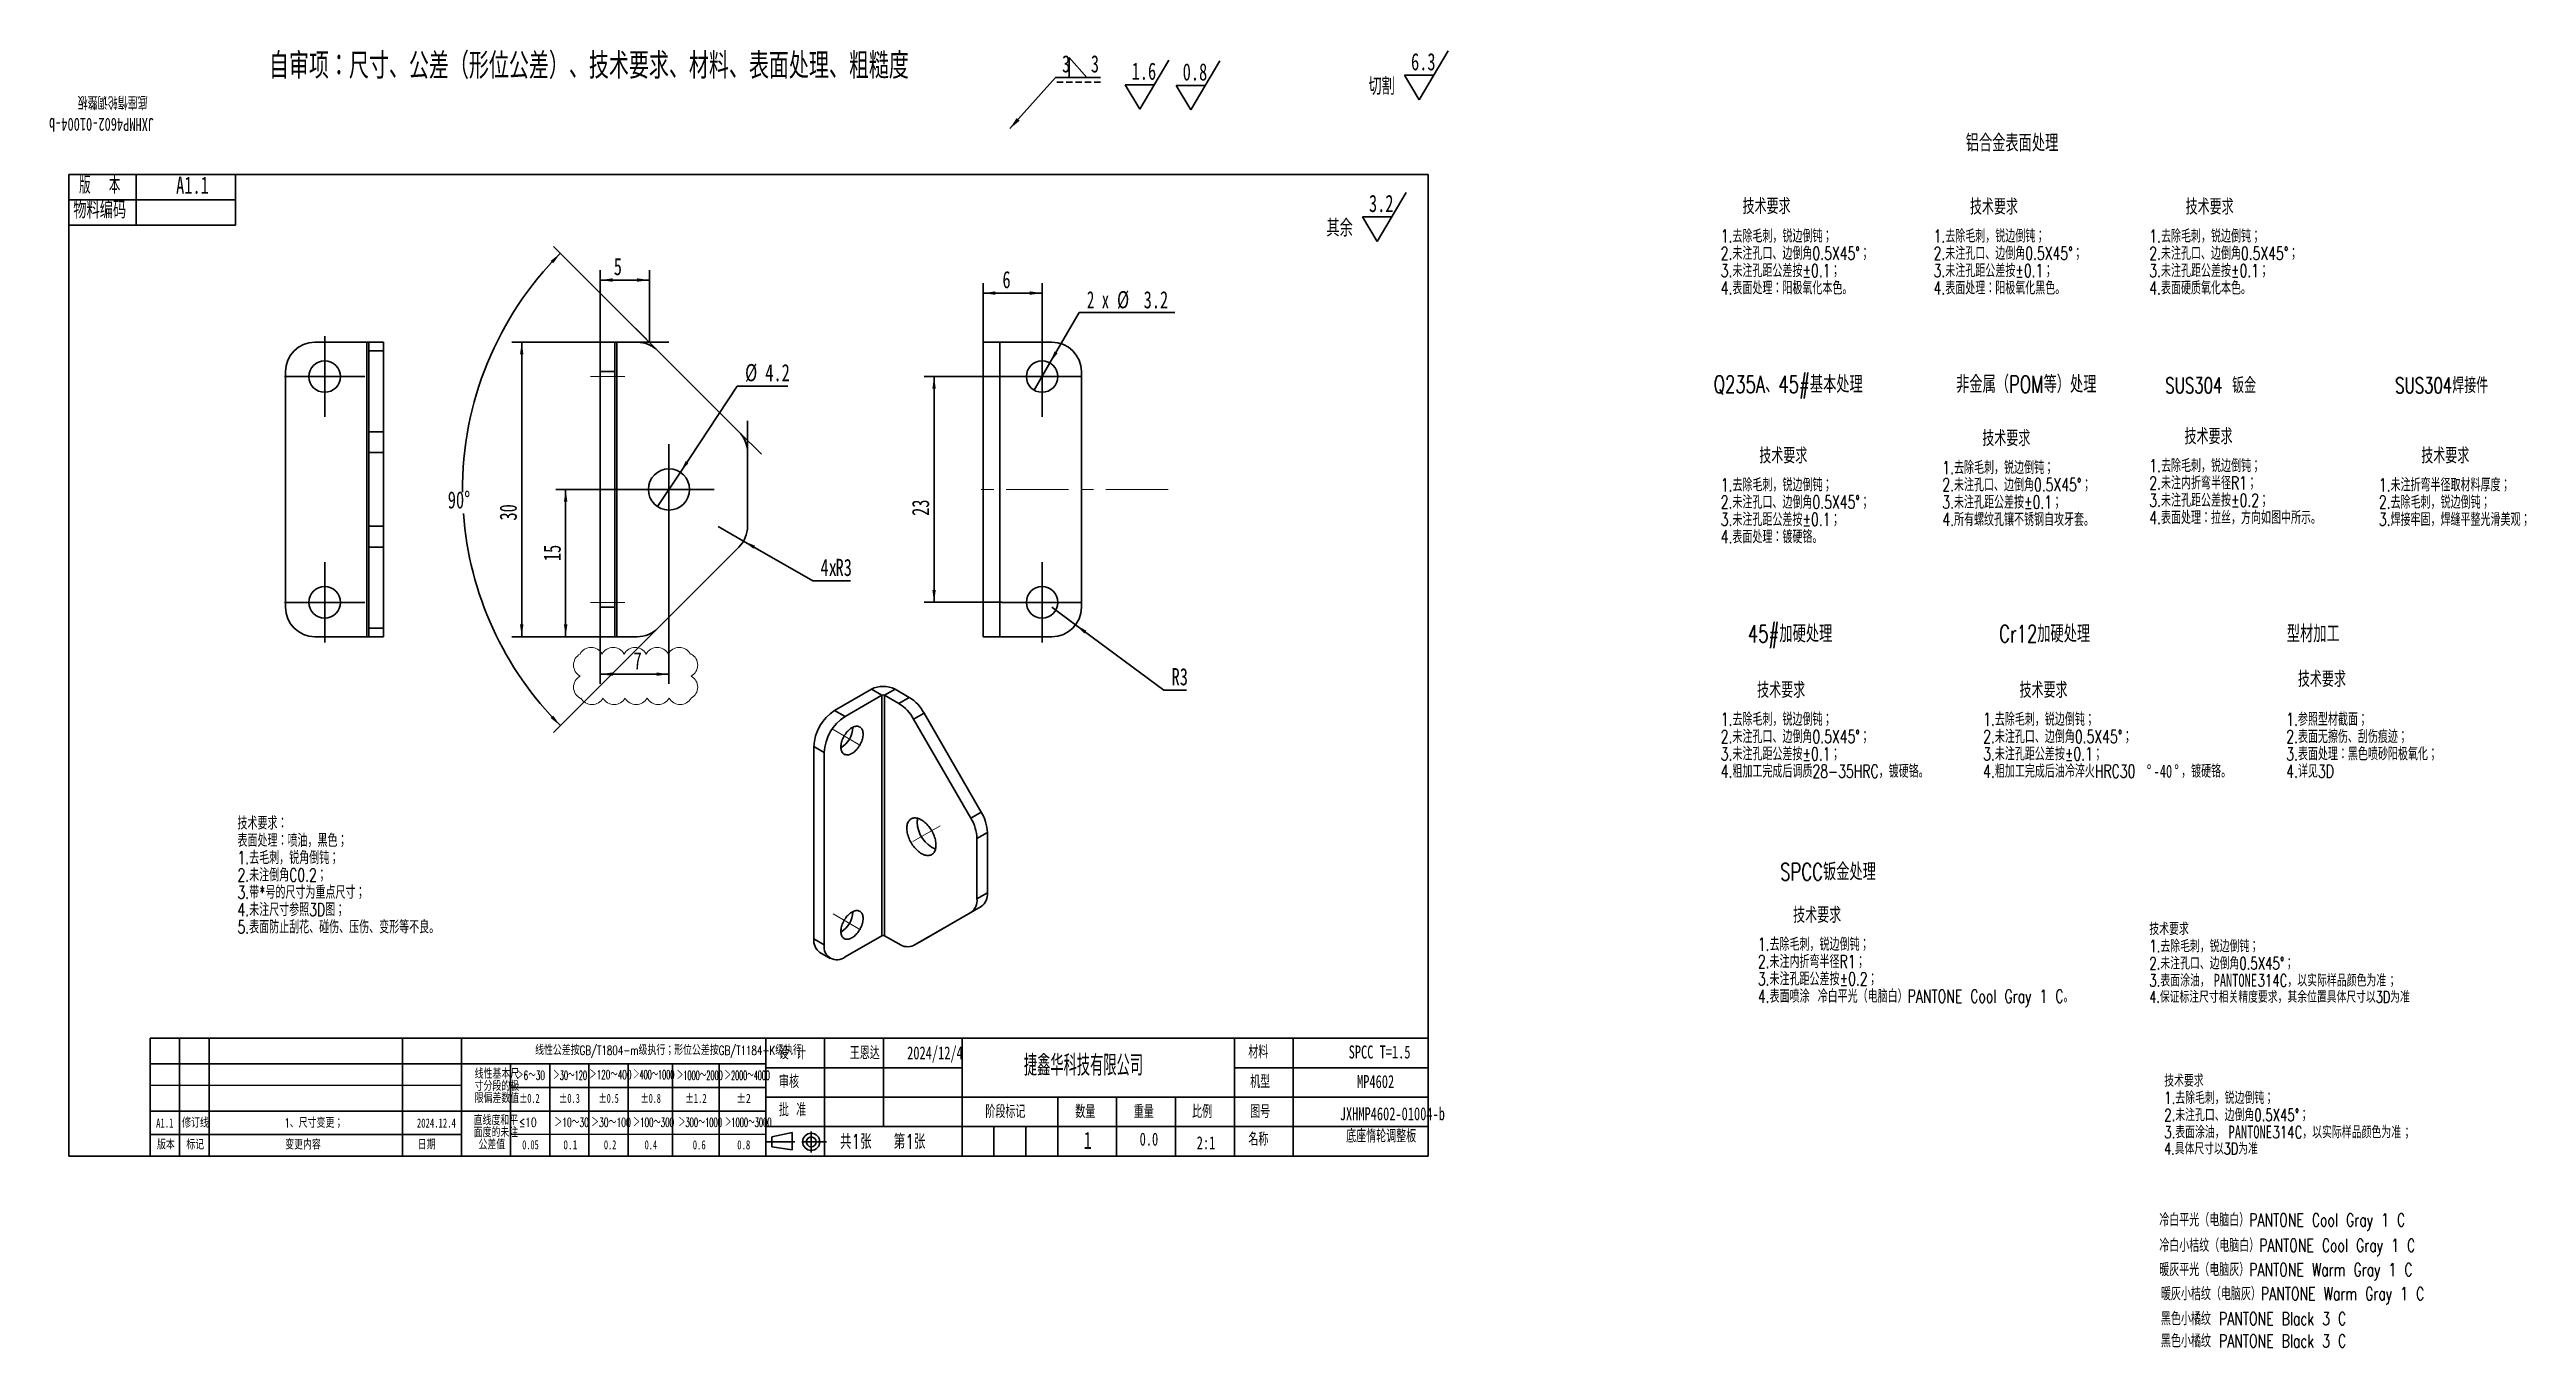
# Model space of a CAD drawing. Header units: millimetres. Extents: x 10 to 515, y -34 to 231.
import ezdxf

# ---------------------------------------------------------------- set-up
doc = ezdxf.new("R2010")
doc.units = ezdxf.units.MM
doc.linetypes.add('CENTERX2', pattern=[20.32, 12.7, -2.54, 2.54, -2.54])
doc.linetypes.add('HIDDEN', pattern=[1.905, 1.27, -0.635])
doc.layers.add('FORMAT', color=7, linetype='Continuous', lineweight=35)
doc.layers.add('轮廓实线层', color=7, linetype='Continuous', lineweight=35)
doc.styles.add('SLDTEXTSTYLE0', font='TXT', dxfattribs={"width": 0.7, "bigfont": 'bigfont'})
doc.styles.add('SLDTEXTSTYLE1', font='TXT', dxfattribs={"width": 0.7})
doc.styles.add('SLDTEXTSTYLE10', font='TXT', dxfattribs={"width": 0.569954, "bigfont": 'bigfont'})
doc.styles.add('SLDTEXTSTYLE11', font='TXT', dxfattribs={"width": 0.542825, "bigfont": 'bigfont'})
doc.styles.add('SLDTEXTSTYLE12', font='TXT', dxfattribs={"width": 0.607411, "bigfont": 'bigfont'})
doc.styles.add('SLDTEXTSTYLE13', font='TXT', dxfattribs={"width": 0.494457, "bigfont": 'bigfont'})
doc.styles.add('SLDTEXTSTYLE14', font='TXT', dxfattribs={"width": 0.523419, "bigfont": 'bigfont'})
doc.styles.add('SLDTEXTSTYLE15', font='TXT', dxfattribs={"width": 0.677411})
doc.styles.add('SLDTEXTSTYLE16', font='TXT', dxfattribs={"width": 0.616681})
doc.styles.add('SLDTEXTSTYLE17', font='TXT', dxfattribs={"width": 0.592279})
doc.styles.add('SLDTEXTSTYLE18', font='TXT', dxfattribs={"width": 0.633851})
doc.styles.add('SLDTEXTSTYLE19', font='TXT', dxfattribs={"width": 0.751649})
doc.styles.add('SLDTEXTSTYLE2', font='TXT', dxfattribs={"width": 0.579353, "bigfont": 'bigfont'})
doc.styles.add('SLDTEXTSTYLE20', font='TXT', dxfattribs={"width": 0.672854})
doc.styles.add('SLDTEXTSTYLE21', font='TXT', dxfattribs={"width": 0.604873})
doc.styles.add('SLDTEXTSTYLE22', font='TXT', dxfattribs={"width": 0.692137})
doc.styles.add('SLDTEXTSTYLE23', font='TXT', dxfattribs={"width": 0.516181, "bigfont": 'bigfont'})
doc.styles.add('SLDTEXTSTYLE24', font='TXT', dxfattribs={"width": 0.786906})
doc.styles.add('SLDTEXTSTYLE25', font='TXT', dxfattribs={"width": 0.513075, "bigfont": 'bigfont'})
doc.styles.add('SLDTEXTSTYLE26', font='TXT', dxfattribs={"width": 0.6, "bigfont": 'bigfont'})
doc.styles.add('SLDTEXTSTYLE27', font='TXT', dxfattribs={"width": 0.633333})
doc.styles.add('SLDTEXTSTYLE3', font='TXT', dxfattribs={"width": 0.633333, "bigfont": 'bigfont'})
doc.styles.add('SLDTEXTSTYLE4', font='TXT', dxfattribs={"width": 0.589499, "bigfont": 'bigfont'})
doc.styles.add('SLDTEXTSTYLE5', font='TXT', dxfattribs={"width": 0.526455, "bigfont": 'bigfont'})
doc.styles.add('SLDTEXTSTYLE6', font='TXT', dxfattribs={"width": 0.583287, "bigfont": 'bigfont'})
doc.styles.add('SLDTEXTSTYLE7', font='TXT', dxfattribs={"width": 0.632085})
doc.styles.add('SLDTEXTSTYLE8', font='TXT', dxfattribs={"width": 0.735068, "bigfont": 'bigfont'})
doc.styles.add('SLDTEXTSTYLE9', font='TXT', dxfattribs={"width": 0.615255, "bigfont": 'bigfont'})
doc.dimstyles.new('SLDDIMSTYLE0', dxfattribs={"dimtxt": 0.18, "dimasz": 2.5, "dimexe": 0, "dimexo": 0.0625, "dimgap": 0, "dimtad": 0, "dimtih": 1, "dimtoh": 1, "dimdec": 0, "dimrnd": 1e-09, "dimzin": 0, "dimdsep": 46, "dimtxsty": 'Standard', "dimsah": 1, "dimcen": 0.09, "dimadec": 0, "dimazin": 0, "dimtfac": 2.5, "dimtdec": 0, "dimtofl": 0, "dimtmove": 0, "dimatfit": 3, "dimfxl": 0, "dimfrac": 2, "dimtolj": 1, "dimtzin": 0, "dimarcsym": 0})
doc.dimstyles.new('SLDDIMSTYLE1', dxfattribs={"dimtxt": 3.5, "dimasz": 2.5, "dimexe": 0, "dimexo": 0.0625, "dimgap": 0.875, "dimtad": 2, "dimlfac": 0.5, "dimrnd": 1e-09, "dimzin": 12, "dimdsep": 46, "dimtxsty": 'SLDTEXTSTYLE1', "dimsah": 1, "dimcen": 0.09, "dimadec": 0, "dimazin": 3, "dimtfac": 1, "dimtmove": 0, "dimatfit": 0, "dimfxl": 0, "dimfrac": 2, "dimtolj": 1, "dimtzin": 12, "dimarcsym": 0})
doc.dimstyles.new('SLDDIMSTYLE2', dxfattribs={"dimtxt": 3.5, "dimasz": 2.5, "dimexe": 0, "dimexo": 0.0625, "dimgap": 0.875, "dimtad": 2, "dimlfac": 0.5, "dimrnd": 1e-09, "dimzin": 12, "dimdsep": 46, "dimtxsty": 'SLDTEXTSTYLE1', "dimsah": 1, "dimcen": 0.09, "dimadec": 0, "dimazin": 3, "dimtfac": 1, "dimtofl": 0, "dimtmove": 0, "dimatfit": 3, "dimfxl": 0, "dimfrac": 2, "dimtolj": 1, "dimtzin": 12, "dimarcsym": 0})
doc.dimstyles.new('SLDDIMSTYLE3', dxfattribs={"dimtxt": 3.5, "dimasz": 2.5, "dimexe": 0, "dimexo": 0.0625, "dimgap": 0.875, "dimtad": 0, "dimtih": 1, "dimtoh": 1, "dimlfac": 0.5, "dimrnd": 1e-09, "dimzin": 12, "dimdsep": 46, "dimtxsty": 'SLDTEXTSTYLE1', "dimblk1": 'NONE', "dimsah": 1, "dimcen": 0, "dimadec": 0, "dimazin": 3, "dimtfac": 1, "dimtmove": 0, "dimatfit": 3, "dimldrblk": 'NONE', "dimfxl": 0, "dimfrac": 2, "dimtolj": 1, "dimtzin": 12, "dimarcsym": 0})
doc.dimstyles.new('SLDDIMSTYLE4', dxfattribs={"dimtxt": 3.5, "dimasz": 2.5, "dimexe": 0, "dimexo": 0.0625, "dimgap": 0.875, "dimtad": 0, "dimtih": 1, "dimtoh": 1, "dimdec": 4, "dimlfac": 0.5, "dimzin": 12, "dimdsep": 46, "dimtxsty": 'SLDTEXTSTYLE1', "dimsah": 1, "dimcen": 0.09, "dimazin": 3, "dimtfac": 1, "dimtofl": 0, "dimtmove": 0, "dimatfit": 3, "dimfxl": 0, "dimfrac": 2, "dimtolj": 1, "dimtzin": 12, "dimarcsym": 0})
doc.dimstyles.new('SLDDIMSTYLE5', dxfattribs={"dimtxt": 3.5, "dimasz": 2.5, "dimexe": 0, "dimexo": 0.0625, "dimgap": 0.875, "dimtad": 0, "dimtih": 1, "dimtoh": 1, "dimlfac": 0.5, "dimrnd": 1e-09, "dimzin": 12, "dimdsep": 46, "dimtxsty": 'SLDTEXTSTYLE1', "dimsah": 1, "dimcen": 0, "dimadec": 0, "dimazin": 3, "dimtfac": 1, "dimtofl": 0, "dimtmove": 0, "dimatfit": 3, "dimfxl": 0, "dimfrac": 2, "dimtolj": 1, "dimtzin": 12, "dimarcsym": 0})
doc.dimstyles.new('SLDDIMSTYLE6', dxfattribs={"dimtxt": 3.5, "dimasz": 2.5, "dimexe": 0, "dimexo": 0.0625, "dimgap": 0.875, "dimtad": 0, "dimtih": 1, "dimtoh": 1, "dimdec": 1, "dimlfac": 0.5, "dimrnd": 1e-09, "dimzin": 12, "dimdsep": 46, "dimtxsty": 'SLDTEXTSTYLE1', "dimblk1": 'NONE', "dimsah": 1, "dimcen": 0, "dimadec": 0, "dimazin": 3, "dimtfac": 1, "dimtmove": 0, "dimatfit": 3, "dimldrblk": 'NONE', "dimfxl": 0, "dimfrac": 2, "dimtolj": 1, "dimtzin": 12, "dimarcsym": 0})
doc.dimstyles.new('SLDDIMSTYLE7', dxfattribs={"dimtxt": 3.5, "dimasz": 2.5, "dimexe": 0, "dimexo": 0.0625, "dimgap": 0.875, "dimtad": 0, "dimtih": 1, "dimtoh": 1, "dimlfac": 0.5, "dimrnd": 1e-09, "dimzin": 12, "dimdsep": 46, "dimtxsty": 'SLDTEXTSTYLE1', "dimsah": 1, "dimcen": 0, "dimadec": 0, "dimazin": 3, "dimtfac": 1, "dimtofl": 0, "dimtmove": 0, "dimatfit": 3, "dimfxl": 0, "dimfrac": 2, "dimtolj": 1, "dimtzin": 12, "dimarcsym": 0})

msp = doc.modelspace()

# ---------------------------------------------------------------- texts
at = {"layer": 'FORMAT'}
for s, insert, char_height, attachment_point, style in [('自审项：尺寸、公差（形位公差）、技术要求、材料、表面处理、粗糙度', (120.1701, 230.25653), 5.2916667, 2, 'SLDTEXTSTYLE0'), ('铝合金表面处理', (400.6715, 213.62727), 3.5, 1, 'SLDTEXTSTYLE0'), ('版  本', (16.31484, 205.02985), 3.5, 1, 'SLDTEXTSTYLE26'), ('A1.1', (39.39507, 205.02985), 3.5, 2, 'SLDTEXTSTYLE1'), ('物料编码', (15.11783, 199.9773), 3.5, 1, 'SLDTEXTSTYLE0'), ('Q235A、45#基本处理', (349.31716, 164.45689), 3.5, 1, 'SLDTEXTSTYLE0'), ('非金属（POM等）处理', (398.72219, 164.45689), 3.5, 1, 'SLDTEXTSTYLE0'), ('SUS304 钣金', (441.34098, 164.06447), 3.175, 1, 'SLDTEXTSTYLE0'), ('SUS304焊接件', (488.17161, 164.06447), 3.175, 1, 'SLDTEXTSTYLE0'), ('45#加硬处理', (356.30858, 113.62217), 3.5, 1, 'SLDTEXTSTYLE0'), ('Cr12加硬处理', (407.48272, 113.62217), 3.5, 1, 'SLDTEXTSTYLE0'), ('型材加工', (466.09426, 113.62217), 3.5, 1, 'SLDTEXTSTYLE0'), ('SPCC钣金处理', (362.88549, 65.11547), 3.5, 1, 'SLDTEXTSTYLE0'), ('线性公差按GB/T1804-m级执行；形位公差按GB/T1184-K级执行', (136.38308, 27.92339), 1.8520833, 2, 'SLDTEXTSTYLE0'), ('设 计', (158.89303, 27.7982), 2.645833, 1, 'SLDTEXTSTYLE3'), ('王恩达', (176.37604, 27.7982), 2.645833, 2, 'SLDTEXTSTYLE0'), ('2024/12/4', (190.67936, 27.7982), 2.645833, 2, 'SLDTEXTSTYLE1'), ('捷鑫华科技有限公司', (208.78752, 26.06485), 4.233333, 1, 'SLDTEXTSTYLE2'), ('材料', (254.50044, 27.98102), 2.645833, 1, 'SLDTEXTSTYLE0'), ('SPCC T=1.5', (281.25462, 27.98102), 2.645833, 2, 'SLDTEXTSTYLE1'), ('＞6～30', (105.34571, 22.81843), 1.852083, 1, 'SLDTEXTSTYLE4'), ('＞30～120', (112.86871, 22.81843), 1.852083, 1, 'SLDTEXTSTYLE5'), ('＞120～400', (120.24049, 22.97904), 1.852083, 1, 'SLDTEXTSTYLE6'), ('＞400～1000', (129.20804, 22.97904), 1.852083, 1, 'SLDTEXTSTYLE13'), ('＞1000～2000', (138.06088, 22.81843), 1.852083, 1, 'SLDTEXTSTYLE14'), ('＞2000～4000', (147.80194, 22.81843), 1.852083, 1, 'SLDTEXTSTYLE23'), ('审核', (158.89548, 21.95707), 2.645833, 1, 'SLDTEXTSTYLE0'), ('机型', (254.90535, 21.95707), 2.645833, 1, 'SLDTEXTSTYLE0'), ('MP4602', (280.44814, 21.95707), 2.645833, 2, 'SLDTEXTSTYLE1'), ('±0.2', (105.94421, 18.14271), 1.852083, 1, 'SLDTEXTSTYLE7'), ('±0.3', (114.06056, 18.14271), 1.852083, 1, 'SLDTEXTSTYLE15'), ('±0.5', (122.16619, 18.14271), 1.852083, 1, 'SLDTEXTSTYLE16'), ('±0.8', (130.71714, 18.14271), 1.852083, 1, 'SLDTEXTSTYLE17'), ('±1.2', (139.79978, 18.14271), 1.852083, 1, 'SLDTEXTSTYLE22'), ('±2', (150.17535, 18.14271), 1.852083, 1, 'SLDTEXTSTYLE24'), ('批 准', (158.89548, 16.22139), 2.645833, 1, 'SLDTEXTSTYLE3'), ('阶段标记', (200.94039, 15.85165), 2.645833, 1, 'SLDTEXTSTYLE0'), ('数量', (219.26147, 15.85165), 2.645833, 1, 'SLDTEXTSTYLE0'), ('重量', (231.17316, 15.85165), 2.645833, 1, 'SLDTEXTSTYLE0'), ('比例', (243.05839, 15.85165), 2.645833, 1, 'SLDTEXTSTYLE0'), ('图号', (254.90535, 15.85165), 2.645833, 1, 'SLDTEXTSTYLE0'), ('A1.1', (31.99764, 13.10334), 1.852083, 1, 'SLDTEXTSTYLE1'), ('修订线', (37.28371, 13.10334), 1.852083, 1, 'SLDTEXTSTYLE0'), ('1、尺寸变更；', (58.12183, 13.10334), 1.852083, 1, 'SLDTEXTSTYLE0'), ('2024.12.4', (85.12422, 13.10334), 1.852083, 1, 'SLDTEXTSTYLE1'), ('≤10', (105.89937, 13.23361), 1.852083, 1, 'SLDTEXTSTYLE8'), ('＞10～30', (113.15681, 13.23361), 1.852083, 1, 'SLDTEXTSTYLE12'), ('＞30～100', (120.63281, 13.23361), 1.852083, 1, 'SLDTEXTSTYLE9'), ('＞100～300', (129.13438, 13.23361), 1.852083, 1, 'SLDTEXTSTYLE10'), ('＞300～1000', (138.42528, 13.23361), 1.852083, 1, 'SLDTEXTSTYLE11'), ('＞1000～3000', (147.8431, 13.23361), 1.852083, 1, 'SLDTEXTSTYLE25'), ('共1张', (171.33703, 9.89745), 3, 1, 'SLDTEXTSTYLE0'), ('第1张', (182.28862, 9.89745), 3, 1, 'SLDTEXTSTYLE0'), ('1', (220.95796, 10.41976), 3.5, 1, 'SLDTEXTSTYLE1'), ('0.0', (234.26854, 10.2316), 2.645833, 2, 'SLDTEXTSTYLE1'), ('名称', (254.52244, 10.2316), 2.645833, 1, 'SLDTEXTSTYLE0'), ('版本', (32.1709, 8.66744), 1.852083, 1, 'SLDTEXTSTYLE0'), ('标记', (38.1463, 8.66744), 1.852083, 1, 'SLDTEXTSTYLE0'), ('变更内容', (58.29509, 8.66744), 1.852083, 1, 'SLDTEXTSTYLE0'), ('日期', (85.29748, 8.66744), 1.852083, 1, 'SLDTEXTSTYLE0'), ('0.05', (106.58533, 8.67925), 1.852083, 1, 'SLDTEXTSTYLE18'), ('0.1', (114.96087, 8.67925), 1.852083, 1, 'SLDTEXTSTYLE19'), ('0.2', (123.22988, 8.67925), 1.852083, 1, 'SLDTEXTSTYLE21'), ('0.4', (131.51665, 8.66744), 1.852083, 1, 'SLDTEXTSTYLE20'), ('0.6', (141.32193, 8.66744), 1.852083, 1, 'SLDTEXTSTYLE1'), ('0.8', (150.39319, 8.66744), 1.852083, 1, 'SLDTEXTSTYLE1'), ('2:1', (245.89834, 9.48338), 2.645833, 2, 'SLDTEXTSTYLE1'), ('冷白平光（电脑白）PANTONE Cool Gray 1 C', (440.10535, -6.23312), 2.6458333, 1, 'SLDTEXTSTYLE0'), ('冷白小桔纹（电脑白）PANTONE Cool Gray 1 C', (440.10535, -11.43651), 2.6458333, 1, 'SLDTEXTSTYLE0'), ('暖灰平光（电脑灰）PANTONE Warm Gray 1 C', (440.10535, -16.36701), 2.6458333, 1, 'SLDTEXTSTYLE0'), ('暖灰小桔纹（电脑灰）PANTONE Warm Gray 1 C', (440.45029, -21.28198), 2.6458333, 1, 'SLDTEXTSTYLE0'), ('黑色小橘纹 PANTONE Black 3 C', (440.45029, -26.35994), 2.6458333, 1, 'SLDTEXTSTYLE0'), ('黑色小橘纹 PANTONE Black 3 C', (440.45029, -30.88604), 2.6458333, 1, 'SLDTEXTSTYLE0')]:
    msp.add_mtext(s, dxfattribs=dict(at, insert=insert, char_height=char_height, attachment_point=attachment_point, style=style))

# ---------------------------------------------------------------- blocks, each defined once
blk = doc.blocks.new('SW_NOTE_0')
at = {"layer": 'FORMAT', "color": 0, "attachment_point": 1}
for s, insert, char_height, style in [('技术要求', (0, 3.22), 2.5, 'SLDTEXTSTYLE0'), ('2.未注孔口、边倒角0.5X45°；', (0, -3.78), 2.5, 'SLDTEXTSTYLE0'), ('1.去除毛刺，锐边倒钝；', (0, -0.28), 2.5, 'SLDTEXTSTYLE0'), ('3.表面涂油，', (0, -7.28), 2.5, 'SLDTEXTSTYLE0'), ('PANTONE', (13.12, -7.17), 2.646, 'SLDTEXTSTYLE1'), ('314C，以实际样品颜色为准', (22.06, -7.28), 2.5, 'SLDTEXTSTYLE0'), ('；', (48.46, -7.44), 2.38, 'SLDTEXTSTYLE0'), ('4.保证标注尺寸相关精度要求，其余位置具体尺寸以3D为准', (0, -10.69), 2.3813, 'SLDTEXTSTYLE0')]:
    blk.add_mtext(s, dxfattribs=dict(at, insert=insert, char_height=char_height, style=style))
blk = doc.blocks.new('SW_NOTE_0_1')
at = {"layer": 'FORMAT', "color": 0, "attachment_point": 1}
for s, insert, char_height, style in [('技术要求', (0, 3.22), 2.5, 'SLDTEXTSTYLE0'), ('2.未注孔口、边倒角0.5X45°；', (0, -3.78), 2.5, 'SLDTEXTSTYLE0'), ('1.去除毛刺，锐边倒钝；', (0, -0.28), 2.5, 'SLDTEXTSTYLE0'), ('3.表面涂油，', (0, -7.28), 2.5, 'SLDTEXTSTYLE0'), ('PANTONE', (13.12, -7.17), 2.646, 'SLDTEXTSTYLE1'), ('314C，以实际样品颜色为准', (22.06, -7.28), 2.5, 'SLDTEXTSTYLE0'), ('；', (48.46, -7.44), 2.38, 'SLDTEXTSTYLE0'), ('4.具体尺寸以3D为准', (0, -10.69), 2.3813, 'SLDTEXTSTYLE0')]:
    blk.add_mtext(s, dxfattribs=dict(at, insert=insert, char_height=char_height, style=style))
blk = doc.blocks.new('SW_NOTE_0_2')
at = {"layer": 'FORMAT', "color": 0, "attachment_point": 1, "style": 'SLDTEXTSTYLE0'}
for s, insert, char_height in [('技术要求', (5.95, 4.09), 3.175), ('1.去除毛刺，锐边倒钝；', (-1.23, -2.12), 2.6458), ('2.未注内折弯半径R1；', (-1.23, -5.64), 2.6458), ('3.未注孔距公差按±0.2；', (-1.23, -9.17), 2.6458), ('4.表面处理：拉丝，方向如图中所示。', (-1.23, -12.7), 2.6458)]:
    blk.add_mtext(s, dxfattribs=dict(at, insert=insert, char_height=char_height))
blk = doc.blocks.new('SW_NOTE_0_3')
at = {"layer": 'FORMAT', "color": 0, "attachment_point": 1, "style": 'SLDTEXTSTYLE0'}
for s, insert, char_height in [('表面处理：喷油，黑色；', (0, -0.12), 2.6458), ('技术要求：', (0, 3.41), 2.646), ('1.去毛刺，锐角倒钝；', (0, -3.64), 2.6458), ('2.未注倒角C0.2；', (0, -7.17), 2.6458), ('3.带*号的尺寸为重点尺寸；', (0, -10.7), 2.6458), ('4.未注尺寸参照3D图；', (0, -14.23), 2.6458), ('5.表面防止刮花、碰伤、压伤、变形等不良。', (0, -17.76), 2.6458)]:
    blk.add_mtext(s, dxfattribs=dict(at, insert=insert, char_height=char_height))
blk = doc.blocks.new('SW_NOTE_0_4')
at = {"layer": 'FORMAT', "color": 0, "attachment_point": 1, "style": 'SLDTEXTSTYLE0'}
for s, insert, char_height in [('技术要求', (0, 4.09), 3.175), ('1.去除毛刺，锐边倒钝；', (-7.41, -2.12), 2.6458), ('2.未注孔口、边倒角0.5X45°；', (-7.41, -5.64), 2.6458), ('3.未注孔距公差按±0.1；', (-7.41, -9.17), 2.6458), ('4.表面处理：阳极氧化黑色。', (-7.41, -12.7), 2.6458)]:
    blk.add_mtext(s, dxfattribs=dict(at, insert=insert, char_height=char_height))
blk = doc.blocks.new('SW_NOTE_0_5')
at = {"layer": 'FORMAT', "color": 0, "attachment_point": 1, "style": 'SLDTEXTSTYLE0'}
for s, insert, char_height in [('技术要求', (0, 4.09), 3.175), ('1.去除毛刺，锐边倒钝；', (-4.45, -2.22), 2.6458), ('2.未注孔口、边倒角0.5X45°；', (-4.45, -5.74), 2.6458), ('3.未注孔距公差按±0.1；', (-4.45, -9.27), 2.6458), ('4.表面处理：阳极氧化本色。', (-4.45, -12.8), 2.6458)]:
    blk.add_mtext(s, dxfattribs=dict(at, insert=insert, char_height=char_height))
blk = doc.blocks.new('SW_NOTE_0_6')
at = {"layer": 'FORMAT', "color": 0, "attachment_point": 1, "style": 'SLDTEXTSTYLE0'}
for s, insert, char_height in [('技术要求', (2.38, 4.09), 3.175), ('1.参照型材截面；', (0, -4.35), 2.646), ('2.表面无擦伤、刮伤痕迹；', (0, -7.88), 2.6458), ('3.表面处理：黑色喷砂阳极氧化；', (0, -11.41), 2.6458), ('4.详见3D', (0, -14.93), 2.646)]:
    blk.add_mtext(s, dxfattribs=dict(at, insert=insert, char_height=char_height))
blk = doc.blocks.new('SW_NOTE_0_7')
at = {"layer": 'FORMAT', "color": 0, "attachment_point": 1, "style": 'SLDTEXTSTYLE0'}
for s, insert, char_height in [('技术要求', (1.19, 4.09), 3.175), ('1.去除毛刺，锐边倒钝；', (-6.67, -2.12), 2.6458), ('2.未注孔口、边倒角0.5X45°；', (-6.67, -5.64), 2.6458), ('3.未注孔距公差按±0.1；', (-6.67, -9.17), 2.6458), ('4.表面处理：镀硬铬。', (-6.67, -12.7), 2.6458)]:
    blk.add_mtext(s, dxfattribs=dict(at, insert=insert, char_height=char_height))
blk = doc.blocks.new('SW_NOTE_0_8')
at = {"layer": 'FORMAT', "color": 0, "attachment_point": 1, "style": 'SLDTEXTSTYLE0'}
for s, insert, char_height in [('技术要求', (5.95, 4.09), 3.175), ('1.去除毛刺，锐边倒钝；', (-1.23, -2.12), 2.6458), ('2.未注内折弯半径R1；', (-1.23, -5.64), 2.6458), ('3.未注孔距公差按±0.2；', (-1.23, -9.17), 2.6458), ('4.表面喷涂 冷白平光（电脑白）PANTONE Cool Gray 1 C。', (-1.23, -12.7), 2.6458)]:
    blk.add_mtext(s, dxfattribs=dict(at, insert=insert, char_height=char_height))
blk = doc.blocks.new('SW_NOTE_0_9')
at = {"layer": 'FORMAT', "color": 0, "attachment_point": 1, "style": 'SLDTEXTSTYLE0'}
for s, insert, char_height in [('技术要求', (0, 4.09), 3.175), ('1.去除毛刺，锐边倒钝；', (-8.15, -2.12), 2.6458), ('2.未注孔口、边倒角0.5X45°；', (-8.15, -5.64), 2.6458), ('3.未注孔距公差按±0.1；', (-8.15, -9.17), 2.6458), ('4.所有螺纹孔镶不锈钢自攻牙套。', (-8.15, -12.7), 2.6458)]:
    blk.add_mtext(s, dxfattribs=dict(at, insert=insert, char_height=char_height))
blk = doc.blocks.new('SW_NOTE_0_10')
at = {"layer": 'FORMAT', "color": 0, "attachment_point": 1, "style": 'SLDTEXTSTYLE0'}
for s, insert, char_height in [('技术要求', (0, 4.09), 3.175), ('1.去除毛刺，锐边倒钝；', (-7.41, -2.12), 2.6458), ('2.未注孔口、边倒角0.5X45°；', (-7.41, -5.64), 2.6458), ('3.未注孔距公差按±0.1；', (-7.41, -9.17), 2.6458), ('4.表面硬质氧化本色。', (-7.41, -12.7), 2.6458)]:
    blk.add_mtext(s, dxfattribs=dict(at, insert=insert, char_height=char_height))
blk = doc.blocks.new('SW_NOTE_0_11')
at = {"layer": 'FORMAT', "color": 0, "attachment_point": 1, "style": 'SLDTEXTSTYLE0'}
for s, insert, char_height in [('技术要求', (0, 4.09), 3.175), ('1.未注折弯半径取材料厚度；', (-8.64, -2.12), 2.6458), ('2.去除毛刺，锐边倒钝；', (-8.64, -5.64), 2.6458), ('3.焊接牢固，焊缝平整光滑美观；', (-8.64, -9.17), 2.6458)]:
    blk.add_mtext(s, dxfattribs=dict(at, insert=insert, char_height=char_height))
blk = doc.blocks.new('SW_NOTE_0_12')
at = {"layer": 'FORMAT', "color": 0, "attachment_point": 1}
for s, insert, char_height, style in [('技术要求', (0, 4.09), 3.175, 'SLDTEXTSTYLE0'), ('1.去除毛刺，锐边倒钝；', (-7.41, -2.12), 2.6458, 'SLDTEXTSTYLE0'), ('2.未注孔口、边倒角0.5X45°；', (-7.41, -5.64), 2.6458, 'SLDTEXTSTYLE0'), ('3.未注孔距公差按±0.1；', (-7.41, -9.17), 2.6458, 'SLDTEXTSTYLE0'), ('4.粗加工完成后油冷淬火HRC30', (-7.41, -12.7), 2.6458, 'SLDTEXTSTYLE0'), ('%%d', (25.92, -12.7), 2.646, 'SLDTEXTSTYLE1'), ('-40', (27.32, -12.7), 2.646, 'SLDTEXTSTYLE1'), ('%%d', (31.53, -12.7), 2.646, 'SLDTEXTSTYLE1'), ('，镀硬铬。', (32.92, -12.7), 2.646, 'SLDTEXTSTYLE0')]:
    blk.add_mtext(s, dxfattribs=dict(at, insert=insert, char_height=char_height, style=style))
blk = doc.blocks.new('SW_NOTE_0_13')
at = {"layer": 'FORMAT', "color": 0, "attachment_point": 1, "style": 'SLDTEXTSTYLE0'}
for s, insert, char_height in [('技术要求', (0, 4.09), 3.175), ('1.去除毛刺，锐边倒钝；', (-7.41, -2.12), 2.6458), ('2.未注孔口、边倒角0.5X45°；', (-7.41, -5.64), 2.6458), ('3.未注孔距公差按±0.1；', (-7.41, -9.17), 2.6458), ('4.粗加工完成后调质28-35HRC，镀硬铬。', (-7.41, -12.7), 2.6458)]:
    blk.add_mtext(s, dxfattribs=dict(at, insert=insert, char_height=char_height))
blk = doc.blocks.new('SW_NOTE_0_14')
at = {"layer": 'FORMAT', "color": 0, "char_height": 1.852, "attachment_point": 2, "style": 'SLDTEXTSTYLE0'}
for s, insert in [('线性基本尺', (6.37, 2.39)), ('寸分段的极', (6.37, -0.08)), ('限偏差数值', (6.37, -2.55))]:
    blk.add_mtext(s, dxfattribs=dict(at, insert=insert))
blk = doc.blocks.new('SW_NOTE_0_15')
at = {"layer": 'FORMAT', "color": 0, "char_height": 1.852, "attachment_point": 2, "style": 'SLDTEXTSTYLE0'}
for s, insert in [('面度的未注', (6.37, -0.08)), ('直线度和平', (6.37, 2.39)), ('公差值', (5.55, -2.55))]:
    blk.add_mtext(s, dxfattribs=dict(at, insert=insert))
blk = doc.blocks.new('SW_NOTE_0_16')
at = {"layer": 'FORMAT', "color": 0, "attachment_point": 2}
for s, insert, char_height, style in [('JXHMP4602-01004-b', (17.12, 3.41), 2.6458, 'SLDTEXTSTYLE1'), ('底座惰轮调整板', (14.84, -1.12), 2.646, 'SLDTEXTSTYLE0')]:
    blk.add_mtext(s, dxfattribs=dict(at, insert=insert, char_height=char_height, style=style))
blk = doc.blocks.new('SW_NOTE_0_17')
at = {"layer": 'FORMAT', "color": 0, "attachment_point": 2, "rotation": 180}
for s, insert, char_height, style in [('底座惰轮调整板', (-14.84, 1.12), 2.646, 'SLDTEXTSTYLE0'), ('JXHMP4602-01004-b', (-17.12, -3.41), 2.6458, 'SLDTEXTSTYLE1')]:
    blk.add_mtext(s, dxfattribs=dict(at, insert=insert, char_height=char_height, style=style))
blk = doc.blocks.new('SW_SFSYMBOL_0')
at = {"layer": 'FORMAT', "color": 0}
for p, q in [((1.65, -5), (7.55, 5)), ((1.65, -5), (-1.3, 0)), ((4.6, 0), (-1.3, 0))]:
    blk.add_line(p, q, dxfattribs=at)
at = {"layer": 'FORMAT', "color": 0, "char_height": 3.5, "attachment_point": 1}
for s, insert, style in [('3.2', (0, 4.51), 'SLDTEXTSTYLE1'), ('其余', (-8.67, -0.49), 'SLDTEXTSTYLE0')]:
    blk.add_mtext(s, dxfattribs=dict(at, insert=insert, style=style))
blk = doc.blocks.new('SW_SFSYMBOL_1')
at = {"layer": 'FORMAT', "color": 0}
for p, q in [((1.65, -5), (7.55, 5)), ((1.65, -5), (-1.3, 0)), ((4.6, 0), (-1.3, 0))]:
    blk.add_line(p, q, dxfattribs=at)
at = {"layer": 'FORMAT', "color": 0, "char_height": 3.5, "attachment_point": 1}
for s, insert, style in [('6.3', (0, 4.51), 'SLDTEXTSTYLE1'), ('切割', (-8.68, -0.49), 'SLDTEXTSTYLE0')]:
    blk.add_mtext(s, dxfattribs=dict(at, insert=insert, style=style))
blk = doc.blocks.new('SW_SFSYMBOL_2')
at = {"layer": 'FORMAT', "color": 0}
for p, q in [((1.65, -5), (7.55, 5)), ((1.65, -5), (-1.3, 0)), ((4.6, 0), (-1.3, 0))]:
    blk.add_line(p, q, dxfattribs=at)
at = {"layer": 'FORMAT', "color": 0, "insert": (0, 4.51), "char_height": 3.5, "attachment_point": 1, "style": 'SLDTEXTSTYLE1'}
blk.add_mtext('0.8', dxfattribs=at)
blk = doc.blocks.new('SW_SFSYMBOL_3')
at = {"layer": 'FORMAT', "color": 0}
for p, q in [((1.65, -5), (7.55, 5)), ((1.65, -5), (-1.3, 0)), ((4.6, 0), (-1.3, 0))]:
    blk.add_line(p, q, dxfattribs=at)
at = {"layer": 'FORMAT', "color": 0, "insert": (0, 4.51), "char_height": 3.5, "attachment_point": 1, "style": 'SLDTEXTSTYLE1'}
blk.add_mtext('1.6', dxfattribs=at)
blk = doc.blocks.new('SW_SYMBOL_WELD_FILL')
at = {"layer": 'FORMAT', "color": 0}
for p, q in [((100, 0), (100, 900)), ((100, 900), (900, 0)), ((100, 0), (900, 0))]:
    blk.add_line(p, q, dxfattribs=at)
blk = doc.blocks.new('SW_WELDSYMBOL_0')
at = {"layer": 'FORMAT', "color": 0}
blk.add_line((9.15, 0), (0, 0), dxfattribs=at)
at = {"layer": 'FORMAT', "color": 0, "linetype": 'HIDDEN'}
blk.add_line((9.15, -1), (0, -1), dxfattribs=at)
at = {"layer": 'FORMAT', "color": 0, "xscale": 0.004511737089201878, "yscale": 0.004511737089201878, "zscale": 0.004511737089201878}
blk.add_blockref('SW_SYMBOL_WELD_FILL', (2.31, 0), dxfattribs=at)
at = {"layer": 'FORMAT', "color": 0, "char_height": 3.5, "attachment_point": 1, "style": 'SLDTEXTSTYLE1'}
for insert in [(1.31, 4.51), (7.18, 4.51)]:
    blk.add_mtext('3', dxfattribs=dict(at, insert=insert))
blk = doc.blocks.new('_D')
at = {"layer": 'FORMAT'}
for p, q in [((122.48, 165.28), (122.48, 185.94)), ((132.48, 183.94), (122.48, 183.94)), ((132.48, 171.28), (132.48, 185.94))]:
    blk.add_line(p, q, dxfattribs=at)
for points in [[(122.48, 183.94), (124.98, 183.59), (124.98, 184.29)], [(132.48, 183.94), (129.98, 184.29), (129.98, 183.59)]]:
    blk.add_solid(points, dxfattribs=at)
at = {"layer": 'FORMAT', "insert": (125.23, 188.45), "char_height": 3.5, "attachment_point": 1, "style": 'SLDTEXTSTYLE1'}
blk.add_mtext('5', dxfattribs=at)
blk = doc.blocks.new('_D_1')
at = {"layer": 'FORMAT'}
for p, q in [((136.48, 132.08), (136.48, 101.64)), ((122.48, 117.28), (122.48, 101.64)), ((136.48, 103.64), (122.48, 103.64))]:
    blk.add_line(p, q, dxfattribs=at)
for points in [[(122.48, 103.64), (124.98, 103.29), (124.98, 103.99)], [(136.48, 103.64), (133.98, 103.99), (133.98, 103.29)]]:
    blk.add_solid(points, dxfattribs=at)
at = {"layer": 'FORMAT', "insert": (129.27, 108.15), "char_height": 3.5, "attachment_point": 1, "style": 'SLDTEXTSTYLE1'}
blk.add_mtext('7', dxfattribs=at)
blk = doc.blocks.new('_D_2')
at = {"layer": 'FORMAT'}
for p, q in [((127.28, 141.28), (113.43, 141.28)), ((115.43, 141.28), (115.43, 111.28)), ((125.48, 111.28), (113.43, 111.28))]:
    blk.add_line(p, q, dxfattribs=at)
for points in [[(115.43, 141.28), (115.08, 138.78), (115.78, 138.78)], [(115.43, 111.28), (115.78, 113.78), (115.08, 113.78)]]:
    blk.add_solid(points, dxfattribs=at)
at = {"layer": 'FORMAT', "insert": (110.92, 126.67), "char_height": 3.5, "attachment_point": 1, "rotation": 90, "style": 'SLDTEXTSTYLE1'}
blk.add_mtext('15', dxfattribs=at)
blk = doc.blocks.new('_D_3')
at = {"layer": 'FORMAT'}
for p, q in [((125.48, 171.28), (104.48, 171.28)), ((106.48, 171.28), (106.48, 111.28)), ((125.48, 111.28), (104.48, 111.28))]:
    blk.add_line(p, q, dxfattribs=at)
for points in [[(106.48, 171.28), (106.13, 168.78), (106.83, 168.78)], [(106.48, 111.28), (106.83, 113.78), (106.13, 113.78)]]:
    blk.add_solid(points, dxfattribs=at)
at = {"layer": 'FORMAT', "insert": (101.97, 134.94), "char_height": 3.5, "attachment_point": 1, "rotation": 90, "style": 'SLDTEXTSTYLE1'}
blk.add_mtext('30', dxfattribs=at)
blk = doc.blocks.new('_D_4')
at = {"layer": 'FORMAT'}
for p, q in [((138.8, 144.78), (150.4, 162.3)), ((150.4, 162.3), (160.71, 162.3)), ((134.16, 137.77), (138.8, 144.78))]:
    blk.add_line(p, q, dxfattribs=at)
blk.add_solid([(138.8, 144.78), (140.47, 146.67), (139.89, 147.06)], dxfattribs=at)
at = {"layer": 'FORMAT', "char_height": 3.5, "attachment_point": 1, "style": 'SLDTEXTSTYLE1'}
for s, insert in [('%%c', (151.99, 166.83)), ('4.2', (156.1, 166.82))]:
    blk.add_mtext(s, dxfattribs=dict(at, insert=insert))
blk = doc.blocks.new('_None')
blk = doc.blocks.new('_D_5')
at = {"layer": 'FORMAT'}
for p, q in [((134.24, 169.52), (112.95, 190.81)), ((134.24, 113.03), (112.95, 91.74))]:
    blk.add_line(p, q, dxfattribs=at)
for start, end in [(135, 180.4705), (184.1206, 225)]:
    blk.add_arc((162.48, 141.28), 68.05, start, end, dxfattribs=at)
for points in [[(114.36, 189.4), (112.37, 187.84), (112.88, 187.35)], [(114.36, 93.15), (112.88, 95.2), (112.37, 94.71)]]:
    blk.add_solid(points, dxfattribs=at)
at = {"layer": 'FORMAT', "insert": (91.42, 140.9), "char_height": 3.5, "attachment_point": 1, "style": 'SLDTEXTSTYLE1'}
blk.add_mtext('90°', dxfattribs=at)
blk = doc.blocks.new('_D_6')
at = {"layer": 'FORMAT'}
for p, q in [((146.48, 133.76), (151.68, 130.76)), ((151.68, 130.76), (165.76, 122.63)), ((165.76, 122.63), (173.48, 122.63))]:
    blk.add_line(p, q, dxfattribs=at)
blk.add_solid([(151.68, 130.76), (153.67, 129.21), (154.02, 129.81)], dxfattribs=at)
at = {"layer": 'FORMAT', "char_height": 3.5, "attachment_point": 1, "style": 'SLDTEXTSTYLE1'}
for s, insert in [('4x', (167.35, 127.14)), ('R3', (170.42, 127.14))]:
    blk.add_mtext(s, dxfattribs=dict(at, insert=insert))
blk = doc.blocks.new('SW_CENTERMARKSYMBOL_0')
at = {"layer": 'FORMAT', "color": 0}
for p, q in [((0, 5), (0, 9.2)), ((-5, 0), (-9.2, 0)), ((0, 0), (-5, 0)), ((0, 0), (0, 5)), ((0, 0), (0, -5)), ((0, 0), (5, 0)), ((5, 0), (9.2, 0)), ((0, -5), (0, -9.2))]:
    blk.add_line(p, q, dxfattribs=at)
blk = doc.blocks.new('SW_REVISION_CLOUD_0')
at = {"layer": 'FORMAT', "color": 0, "linetype": 'Continuous', "lineweight": 18}
for centre, radius, start, end in [((-9.08, 3.25), 2.57, 28.955, 151.045), ((-4.59, 3.25), 2.57, 28.955, 151.045), ((-0.09, 3.25), 2.57, 28.955, 151.045), ((4.4, 3.25), 2.57, 28.955, 151.045), ((8.89, 3.25), 2.57, 28.955, 151.045), ((-10.08, 2.25), 2.57, 118.955, 241.045), ((-10.08, -2.25), 2.57, 118.955, 241.045), ((11.23, 4.44), 0.107, 28.955, 151.045), ((10.08, 2.25), 2.57, 298.955, 61.045), ((10.08, -2.25), 2.57, 298.955, 61.045), ((-11.23, -4.44), 0.107, 208.955, 331.045), ((-8.89, -3.25), 2.57, 208.955, 331.045), ((-4.4, -3.25), 2.57, 208.955, 331.045), ((0.09, -3.25), 2.57, 208.955, 331.045), ((4.59, -3.25), 2.57, 208.955, 331.045), ((9.08, -3.25), 2.57, 208.955, 331.045)]:
    blk.add_arc(centre, radius, start, end, dxfattribs=at)
blk = doc.blocks.new('_D_7')
at = {"layer": 'FORMAT'}
for p, q in [((204.29, 164.28), (188.49, 164.28)), ((190.49, 164.28), (190.49, 118.28)), ((204.29, 118.28), (188.49, 118.28))]:
    blk.add_line(p, q, dxfattribs=at)
for points in [[(190.49, 164.28), (190.14, 161.78), (190.84, 161.78)], [(190.49, 118.28), (190.84, 120.78), (190.14, 120.78)]]:
    blk.add_solid(points, dxfattribs=at)
at = {"layer": 'FORMAT', "insert": (185.98, 135.89), "char_height": 3.5, "attachment_point": 1, "rotation": 90, "style": 'SLDTEXTSTYLE1'}
blk.add_mtext('23', dxfattribs=at)
blk = doc.blocks.new('_D_8')
at = {"layer": 'FORMAT'}
for p, q in [((200.49, 171.28), (200.49, 183.28)), ((212.49, 172.48), (212.49, 183.28)), ((212.49, 181.28), (200.49, 181.28))]:
    blk.add_line(p, q, dxfattribs=at)
for points in [[(200.49, 181.28), (202.99, 180.93), (202.99, 181.63)], [(212.49, 181.28), (209.99, 181.63), (209.99, 180.93)]]:
    blk.add_solid(points, dxfattribs=at)
at = {"layer": 'FORMAT', "insert": (204.42, 185.79), "char_height": 3.5, "attachment_point": 1, "style": 'SLDTEXTSTYLE1'}
blk.add_mtext('6', dxfattribs=at)
blk = doc.blocks.new('_D_9')
at = {"layer": 'FORMAT'}
for p, q in [((214.09, 167.05), (220.04, 177.35)), ((220.04, 177.35), (239.54, 177.35)), ((210.89, 161.5), (214.09, 167.05))]:
    blk.add_line(p, q, dxfattribs=at)
blk.add_solid([(214.09, 167.05), (215.65, 169.04), (215.04, 169.39)], dxfattribs=at)
at = {"layer": 'FORMAT', "char_height": 3.5, "attachment_point": 1}
for s, insert, style in [('%%c', (227.76, 181.69), 'SLDTEXTSTYLE1'), ('2 x', (221.63, 181.68), 'SLDTEXTSTYLE27'), ('3.2', (233.19, 181.68), 'SLDTEXTSTYLE1')]:
    blk.add_mtext(s, dxfattribs=dict(at, insert=insert, style=style))
blk = doc.blocks.new('_D_10')
at = {"layer": 'FORMAT'}
for p, q in [((214.49, 117.28), (219.31, 113.7)), ((219.31, 113.7), (237.3, 100.36)), ((237.3, 100.36), (241.95, 100.36))]:
    blk.add_line(p, q, dxfattribs=at)
blk.add_solid([(219.31, 113.7), (221.11, 111.93), (221.53, 112.49)], dxfattribs=at)
at = {"layer": 'FORMAT', "insert": (238.88, 104.87), "char_height": 3.5, "attachment_point": 1, "style": 'SLDTEXTSTYLE1'}
blk.add_mtext('R3', dxfattribs=at)
blk = doc.blocks.new('SW_CENTERMARKSYMBOL_1')
at = {"layer": 'FORMAT', "color": 0}
for p, q in [((0, 5), (0, 8.2)), ((-5, 0), (-8.2, 0)), ((0, 0), (-5, 0)), ((0, 0), (0, 5)), ((0, 0), (0, -5)), ((0, 0), (5, 0)), ((5, 0), (8.2, 0)), ((0, -5), (0, -8.2))]:
    blk.add_line(p, q, dxfattribs=at)
blk = doc.blocks.new('SW_CENTERMARKSYMBOL_2')
at = {"layer": 'FORMAT', "color": 0}
for p, q in [((0, 5), (0, 8.2)), ((-5, 0), (-8.2, 0)), ((0, 0), (-5, 0)), ((0, 0), (0, 5)), ((0, 0), (0, -5)), ((0, 0), (5, 0)), ((5, 0), (8.2, 0)), ((0, -5), (0, -8.2))]:
    blk.add_line(p, q, dxfattribs=at)
blk = doc.blocks.new('SW_CENTERMARKSYMBOL_3')
at = {"layer": 'FORMAT', "color": 0}
for p, q in [((0, 5), (0, 8.2)), ((-5, 0), (-8.2, 0)), ((0, 0), (-5, 0)), ((0, 0), (0, 5)), ((0, 0), (0, -5)), ((0, 0), (5, 0)), ((5, 0), (8.2, 0)), ((0, -5), (0, -8.2))]:
    blk.add_line(p, q, dxfattribs=at)
blk = doc.blocks.new('SW_CENTERMARKSYMBOL_4')
at = {"layer": 'FORMAT', "color": 0}
for p, q in [((0, 5), (0, 8.2)), ((-5, 0), (-8.2, 0)), ((0, 0), (-5, 0)), ((0, 0), (0, 5)), ((0, 0), (0, -5)), ((0, 0), (5, 0)), ((5, 0), (8.2, 0)), ((0, -5), (0, -8.2))]:
    blk.add_line(p, q, dxfattribs=at)

# ---------------------------------------------------------------- dimensions: what is measured, and where the dimension line sits
at = {"layer": 'FORMAT'}
dim = msp.add_angular_dim_2l(base=(99.50148, 167.06059), line1=((150.72474, 129.51827), (134.23946, 113.03299)), line2=((134.23946, 169.51827), (150.72474, 153.03299)), dimstyle='SLDDIMSTYLE4', dxfattribs=at)
dim.commit()
dim.dimension.update_dxf_attribs({"geometry": '_D_5', "text_midpoint": (94.4821, 138.55113), "dimtype": 162})
for base, p1, p2, dimstyle, picture, middle in [((122.4821, 183.93877), (132.4821, 171.27563), (122.4821, 165.27563), 'SLDDIMSTYLE1', '_D', (126.00293, 183.93877)), ((200.49381, 181.27563), (212.49381, 172.47563), (200.49381, 171.27563), 'SLDDIMSTYLE2', '_D_8', (205.18166, 181.27563)), ((122.4821, 103.64201), (136.4821, 132.07563), (122.4821, 117.27563), 'SLDDIMSTYLE2', '_D_1', (130.03721, 103.64201))]:
    dim = msp.add_linear_dim(base=base, p1=p1, p2=p2, dimstyle=dimstyle, dxfattribs=at)
    dim.commit()
    dim.dimension.update_dxf_attribs({"geometry": picture, "text_midpoint": middle, "dimtype": 160})
dim = msp.add_diameter_dim_2p(p1=(210.894, 161.50424), p2=(214.09362, 167.04702), text='2 x <> \\P', dimstyle='SLDDIMSTYLE6', dxfattribs=at)
dim.commit()
dim.dimension.update_dxf_attribs({"geometry": '_D_9', "text_midpoint": (230.58484, 179.42307), "dimtype": 163})
for base, p1, p2, picture, middle in [((106.4821, 111.27563), (125.4821, 171.27563), (125.4821, 111.27563), '_D_3', (106.4821, 136.47744)), ((190.49381, 118.27563), (204.29381, 164.27563), (204.29381, 118.27563), '_D_7', (190.49381, 137.42431)), ((115.4283, 111.27563), (127.2821, 141.27563), (125.4821, 111.27563), '_D_2', (115.4283, 128.203))]:
    dim = msp.add_linear_dim(base=base, p1=p1, p2=p2, angle=90, dimstyle='SLDDIMSTYLE2', dxfattribs=at)
    dim.commit()
    dim.dimension.update_dxf_attribs({"geometry": picture, "text_midpoint": middle, "dimtype": 160})
dim = msp.add_diameter_dim_2p(p1=(134.1639, 137.77335), p2=(138.80029, 144.77791), dimstyle='SLDDIMSTYLE3', dxfattribs=at)
dim.commit()
dim.dimension.update_dxf_attribs({"geometry": '_D_4', "text_midpoint": (156.34815, 164.98995), "dimtype": 163})
dim = msp.add_radius_dim(center=(146.4821, 133.76091), mpoint=(151.67809, 130.76063), text='4x<>', dimstyle='SLDDIMSTYLE5', dxfattribs=at)
dim.commit()
dim.dimension.update_dxf_attribs({"geometry": '_D_6', "text_midpoint": (170.41517, 124.79486), "dimtype": 164})
dim = msp.add_radius_dim(center=(214.49381, 117.27563), mpoint=(219.31245, 113.70062), dimstyle='SLDDIMSTYLE7', dxfattribs=at)
dim.commit()
dim.dimension.update_dxf_attribs({"geometry": '_D_10', "text_midpoint": (240.41806, 102.52338), "dimtype": 164})

# ---------------------------------------------------------------- linework, layer by layer
at = {"color": 7, "linetype": 'Continuous', "lineweight": 35}
for p, q in [((74.93588, 171.27563), (64.33588, 171.27563)), ((74.93588, 171.27563), (74.93588, 111.27563)), ((75.33588, 171.27563), (74.93588, 171.27563)), ((75.33588, 171.27563), (78.33588, 171.27563)), ((75.33588, 169.51827), (75.33588, 171.27563)), ((78.33588, 169.51827), (75.33588, 169.51827)), ((75.33588, 169.51827), (75.33588, 153.03299)), ((78.33588, 171.27563), (78.33588, 169.51827)), ((78.33588, 169.51827), (78.33588, 153.03299)), ((122.4821, 171.27563), (125.4821, 171.27563)), ((122.4821, 165.27563), (122.4821, 171.27563)), ((125.4821, 171.27563), (125.4821, 165.27563)), ((125.8821, 171.27563), (125.4821, 171.27563)), ((125.8821, 111.27563), (125.8821, 171.27563)), ((129.99682, 171.27563), (125.8821, 171.27563)), ((134.23946, 169.51827), (150.72474, 153.03299)), ((200.49381, 171.27563), (203.89381, 171.27563)), ((200.49381, 111.27563), (200.49381, 171.27563)), ((203.89381, 171.27563), (203.89381, 111.27563)), ((203.89381, 171.27563), (214.49381, 171.27563)), ((58.33588, 165.27563), (58.33588, 117.27563)), ((122.4821, 165.27563), (122.4821, 117.27563)), ((125.4821, 165.27563), (122.4821, 165.27563)), ((125.4821, 165.27563), (125.4821, 117.27563)), ((220.49381, 165.27563), (220.49381, 117.27563)), ((75.33588, 153.03299), (78.33588, 153.03299)), ((75.33588, 148.79035), (75.33588, 153.03299)), ((78.33588, 153.03299), (78.33588, 148.79035)), ((78.33588, 148.79035), (75.33588, 148.79035)), ((75.33588, 133.76091), (75.33588, 148.79035)), ((78.33588, 133.76091), (78.33588, 148.79035)), ((152.4821, 133.76091), (152.4821, 148.79035)), ((75.33588, 133.76091), (78.33588, 133.76091)), ((75.33588, 129.51827), (75.33588, 133.76091)), ((78.33588, 133.76091), (78.33588, 129.51827)), ((78.33588, 129.51827), (75.33588, 129.51827)), ((75.33588, 129.51827), (75.33588, 113.03299)), ((78.33588, 129.51827), (78.33588, 113.03299)), ((150.72474, 129.51827), (134.23946, 113.03299)), ((122.4821, 117.27563), (125.4821, 117.27563)), ((122.4821, 111.27563), (122.4821, 117.27563)), ((125.4821, 117.27563), (125.4821, 111.27563)), ((64.33588, 111.27563), (74.93588, 111.27563)), ((74.93588, 111.27563), (75.33588, 111.27563)), ((75.33588, 113.03299), (78.33588, 113.03299)), ((75.33588, 111.27563), (75.33588, 113.03299)), ((78.33588, 111.27563), (75.33588, 111.27563)), ((78.33588, 113.03299), (78.33588, 111.27563)), ((125.4821, 111.27563), (122.4821, 111.27563)), ((125.4821, 111.27563), (125.8821, 111.27563)), ((125.8821, 111.27563), (129.99682, 111.27563)), ((203.89381, 111.27563), (200.49381, 111.27563)), ((214.49381, 111.27563), (203.89381, 111.27563)), ((177.7286, 100.56889), (170.23327, 96.24192)), ((170.23327, 96.24192), (172.35459, 95.01731)), ((179.84992, 99.34428), (172.35459, 95.01731)), ((179.84992, 99.34428), (177.7286, 100.56889)), ((179.84992, 99.34428), (179.84992, 50.35183)), ((180.41561, 99.34428), (182.53693, 100.56889)), ((180.41561, 50.35183), (180.41561, 99.34428)), ((183.32515, 97.66463), (180.41561, 99.34428)), ((185.44647, 98.88924), (182.53693, 100.56889)), ((183.32515, 97.66463), (185.44647, 98.88924)), ((188.44647, 95.72242), (186.32515, 94.49781)), ((186.32515, 94.49781), (197.98201, 74.30755)), ((188.44647, 95.72242), (200.10333, 75.53216)), ((168.11195, 87.66884), (165.99063, 88.89346)), ((165.99063, 88.89346), (165.99063, 49.6995)), ((168.11195, 87.66884), (168.11195, 48.47488)), ((197.98201, 74.30755), (200.10333, 75.53216)), ((201.34597, 71.35051), (199.22465, 70.1259)), ((201.34597, 59.07836), (201.34597, 71.35051)), ((199.22465, 57.85375), (199.22465, 70.1259)), ((200.10333, 56.33143), (188.44647, 49.59989)), ((200.10333, 56.33143), (197.98201, 55.10682)), ((199.22465, 57.85375), (201.34597, 59.07836)), ((197.98201, 55.10682), (186.32515, 48.37527)), ((165.99063, 49.6995), (168.11195, 48.47488)), ((167.23351, 46.95243), (169.35483, 45.72782)), ((172.35459, 46.02486), (179.84992, 50.35183)), ((180.41561, 50.35183), (183.32515, 48.67218)), ((186.32515, 48.37527), (188.44647, 49.59989)), ((94.18557, 14.62966), (30.7863, 14.62966))]:
    msp.add_line(p, q, dxfattribs=at)
at = {"color": 7, "linetype": 'Continuous', "lineweight": 35, "flags": 128}
for points in [[(171.50606, 88.81168), (171.51421, 88.5948), (171.53861, 88.38888), (171.57907, 88.19543), (171.63532, 88.01583), (171.70693, 87.85137), (171.7934, 87.70324), (171.8941, 87.57252), (172.00831, 87.46013), (172.1352, 87.36689), (172.27387, 87.29347), (172.4233, 87.2404), (172.58243, 87.20807), (172.75011, 87.1967), (172.92513, 87.20638), (173.10622, 87.23704), (173.29209, 87.28845), (173.4814, 87.36025), (173.67277, 87.45192), (173.86484, 87.5628), (174.05621, 87.69208), (174.24552, 87.83885), (174.43139, 88.00204), (174.61248, 88.18047), (174.7875, 88.37286), (174.95518, 88.57783), (175.1143, 88.79389), (175.26374, 89.01949), (175.4024, 89.253), (175.5293, 89.49275), (175.64351, 89.737), (175.74421, 89.984), (175.83068, 90.23196), (175.90229, 90.4791), (175.95853, 90.72364), (175.999, 90.96381), (176.02339, 91.19789), (176.03155, 91.42419), (176.02339, 91.64107), (175.999, 91.84699), (175.95853, 92.04044), (175.90229, 92.22004), (175.83068, 92.3845), (175.74421, 92.53262), (175.64351, 92.66335), (175.5293, 92.77574), (175.4024, 92.86898), (175.26374, 92.9424), (175.1143, 92.99546), (174.95518, 93.0278), (174.7875, 93.03917), (174.61248, 93.02949), (174.43139, 92.99883), (174.24552, 92.94742), (174.05621, 92.87562), (173.86484, 92.78395), (173.67277, 92.67307), (173.4814, 92.54378), (173.29209, 92.39702), (173.10622, 92.23383), (172.92513, 92.0554), (172.75011, 91.86301), (172.58243, 91.65804), (172.4233, 91.44198), (172.27387, 91.21638), (172.1352, 90.98287), (172.00831, 90.74312), (171.8941, 90.49887), (171.7934, 90.25187), (171.70693, 90.00391), (171.63532, 89.75677), (171.57907, 89.51223), (171.53861, 89.27206), (171.51421, 89.03798), (171.50606, 88.81168)], [(190.88079, 68.80663), (190.87268, 69.06459), (190.84839, 69.3305), (190.80806, 69.60291), (190.75191, 69.88034), (190.68024, 70.16127), (190.59345, 70.44417), (190.492, 70.72748), (190.37646, 71.00967), (190.24745, 71.28919), (190.10568, 71.56451), (189.95193, 71.83413), (189.78703, 72.09659), (189.61188, 72.35043), (189.42744, 72.59429), (189.23471, 72.82683), (189.03476, 73.04677), (188.82867, 73.25291), (188.61757, 73.44414), (188.40261, 73.6194), (188.18496, 73.77774), (187.96582, 73.91829), (187.74638, 74.04029), (187.52783, 74.14307), (187.31138, 74.22606), (187.0982, 74.28882), (186.88946, 74.33101), (186.6863, 74.35238), (186.48983, 74.35283), (186.30112, 74.33235), (186.12121, 74.29106), (185.95106, 74.22917), (185.79163, 74.14703), (185.64376, 74.04509), (185.50828, 73.92391), (185.38592, 73.78413), (185.27736, 73.62654), (185.18317, 73.45198), (185.10389, 73.26142), (185.03993, 73.05589), (184.99166, 72.83652), (184.95933, 72.6045), (184.94312, 72.3611), (184.94312, 72.10765), (184.95933, 71.84554), (184.99166, 71.57619), (185.03993, 71.30108), (185.10389, 71.02171), (185.18317, 70.73961), (185.27736, 70.45631), (185.38592, 70.17336), (185.50828, 69.89232), (185.64376, 69.61471), (185.79163, 69.34205), (185.95106, 69.07583), (186.12121, 68.8175), (186.30112, 68.56848), (186.48983, 68.33012), (186.6863, 68.10373), (186.88946, 67.89054), (187.0982, 67.69172), (187.31138, 67.50835), (187.52783, 67.34143), (187.74638, 67.19189), (187.96582, 67.06052), (188.18496, 66.94806), (188.40261, 66.85511), (188.61757, 66.78218), (188.82867, 66.72967), (189.03476, 66.69787), (189.23471, 66.68695), (189.42744, 66.69697), (189.61188, 66.72788), (189.78703, 66.77951), (189.95193, 66.85157), (190.10568, 66.94367), (190.24745, 67.05531), (190.37646, 67.18588), (190.492, 67.33466), (190.59345, 67.50085), (190.68024, 67.68354), (190.75191, 67.88172), (190.80806, 68.09431), (190.84839, 68.32017), (190.87268, 68.55804), (190.88079, 68.80663)], [(171.50606, 51.2508), (171.51421, 51.03392), (171.53861, 50.82801), (171.57907, 50.63455), (171.63532, 50.45495), (171.70693, 50.29049), (171.7934, 50.14237), (171.8941, 50.01164), (172.00831, 49.89925), (172.1352, 49.80601), (172.27387, 49.73259), (172.4233, 49.67953), (172.58243, 49.64719), (172.75011, 49.63582), (172.92513, 49.6455), (173.10622, 49.67616), (173.29209, 49.72757), (173.4814, 49.79937), (173.67277, 49.89104), (173.86484, 50.00192), (174.05621, 50.13121), (174.24552, 50.27797), (174.43139, 50.44116), (174.61248, 50.61959), (174.7875, 50.81198), (174.95518, 51.01695), (175.1143, 51.23301), (175.26374, 51.45861), (175.4024, 51.69213), (175.5293, 51.93187), (175.64351, 52.17613), (175.74421, 52.42312), (175.83068, 52.67108), (175.90229, 52.91822), (175.95853, 53.16276), (175.999, 53.40293), (176.02339, 53.63701), (176.03155, 53.86331), (176.02339, 54.0802), (175.999, 54.28611), (175.95853, 54.47956), (175.90229, 54.65916), (175.83068, 54.82362), (175.74421, 54.97175), (175.64351, 55.10248), (175.5293, 55.21486), (175.4024, 55.3081), (175.26374, 55.38152), (175.1143, 55.43459), (174.95518, 55.46692), (174.7875, 55.47829), (174.61248, 55.46861), (174.43139, 55.43796), (174.24552, 55.38654), (174.05621, 55.31474), (173.86484, 55.22307), (173.67277, 55.11219), (173.4814, 54.98291), (173.29209, 54.83614), (173.10622, 54.67295), (172.92513, 54.49452), (172.75011, 54.30213), (172.58243, 54.09717), (172.4233, 53.8811), (172.27387, 53.6555), (172.1352, 53.42199), (172.00831, 53.18224), (171.8941, 52.93799), (171.7934, 52.69099), (171.70693, 52.44303), (171.63532, 52.19589), (171.57907, 51.95135), (171.53861, 51.71118), (171.51421, 51.4771), (171.50606, 51.2508)]]:
    msp.add_lwpolyline(points, dxfattribs=at)
at = {"color": 7, "linetype": 'Continuous', "lineweight": 35}
for centre, radius in [((66.33588, 164.27563), 3.2), ((212.49381, 164.27563), 3.2), ((136.4821, 141.27563), 4.2), ((66.33588, 118.27563), 3.2), ((212.49381, 118.27563), 3.2)]:
    msp.add_circle(centre, radius, dxfattribs=at)
for centre, radius, start, end in [((64.33588, 165.27563), 6, 90, 180), ((129.99682, 165.27563), 6, 45, 90), ((214.49381, 165.27563), 6, 0, 90), ((146.4821, 148.79035), 6, 0, 45), ((146.4821, 133.76091), 6, 315, 0), ((64.33588, 117.27563), 6, 180, 270), ((214.49381, 117.27563), 6, 270, 0), ((129.99682, 117.27563), 6, 270, 315), ((180.13276, 95.94106), 5.21505, 62.5480408, 117.4519592), ((175.18918, 88.48165), 9.20776, 122.5633367, 177.4366632), ((180.13276, 98.79839), 0.61481, 62.6096722, 117.3903278), ((178.74411, 90.32051), 8.65575, 28.8556089, 58.0453284), ((180.86543, 91.54513), 8.65575, 28.8556089, 58.0453284), ((177.31051, 87.25703), 9.20777, 122.5633705, 177.4366294), ((169.10166, 92.81222), 4.80438, 300.0881232, 359.9172533), ((190.25626, 73.49173), 3.194, 165.8444868, 180.5662951), ((193.13033, 73.5914), 6.06934, 181.239067, 247.2572552), ((190.57286, 69.83035), 8.65684, 1.9564986, 31.1437278), ((192.69418, 71.05496), 8.65684, 1.9564986, 31.1437278), ((196.22069, 57.55813), 3.01847, 305.6980385, 5.620379), ((198.34201, 58.78274), 3.01847, 305.6980385, 5.620379), ((169.10166, 55.25134), 4.80438, 300.0881232, 359.9172533), ((168.9921, 49.40278), 3.0161, 174.3543476, 234.333472), ((170.70264, 48.06267), 2.62328, 170.9593536, 309.0298947), ((180.13276, 49.80594), 0.61481, 62.6096722, 117.3903278), ((185.08263, 51.12536), 3.01775, 234.3818273, 294.3139522)]:
    msp.add_arc(centre, radius, start, end, dxfattribs=at)
at = {"layer": 'FORMAT', "lineweight": 25}
for p, q in [((27.93557, 205.45085), (14.18557, 205.45085)), ((14.18557, 205.45085), (14.18557, 200.27697)), ((27.93557, 205.45085), (27.93557, 200.27697)), ((27.93557, 200.27697), (14.18557, 200.27697)), ((94.18557, 19.85085), (30.7863, 19.85085)), ((30.7863, 5.45085), (94.18557, 5.45085)), ((156.18557, 9.82966), (104.18557, 9.82966))]:
    msp.add_line(p, q, dxfattribs=at)
at = {"layer": 'FORMAT'}
for p, q in [((27.93557, 205.45085), (27.93557, 195.13171)), ((48.17872, 205.45085), (48.17872, 195.13171)), ((14.18557, 200.27697), (48.17872, 200.27697)), ((14.18557, 195.13171), (48.17872, 195.13171)), ((134.23946, 169.51827), (129.65367, 174.10406)), ((129.99682, 171.27563), (136.4821, 171.27563)), ((150.72474, 153.03299), (155.31053, 148.4472)), ((152.4821, 148.79035), (152.4821, 155.27563)), ((30.7863, 29.45085), (30.7863, 5.45085)), ((156.18557, 29.45085), (30.7863, 29.45085)), ((36.7863, 29.45085), (36.7863, 5.45085)), ((42.7863, 29.45085), (42.7863, 5.45085)), ((82.19981, 29.45085), (82.19981, 5.45085)), ((94.18557, 5.45085), (94.18557, 29.45085)), ((94.18557, 29.45085), (94.18557, 5.45085)), ((156.18557, 29.45085), (156.18557, 5.45085)), ((168.18557, 29.45085), (156.18557, 29.45085)), ((156.18557, 29.45085), (251.68557, 29.45085)), ((156.18557, 29.45085), (156.18557, 5.45085)), ((168.18557, 29.45085), (168.18557, 5.45085)), ((180.18557, 29.45085), (180.18557, 11.45085)), ((196.18557, 29.45085), (196.18557, 5.45085)), ((251.68557, 29.45085), (251.68557, 5.45085)), ((251.68557, 29.45085), (291.18557, 29.45085)), ((263.68557, 29.45085), (263.68557, 5.45085)), ((156.18557, 24.22966), (30.7863, 24.22966)), ((104.18557, 5.45085), (104.18557, 24.22966)), ((112.18557, 24.22966), (112.18557, 5.45085)), ((120.18557, 5.45085), (120.18557, 24.22966)), ((128.18557, 5.45085), (128.18557, 24.22966)), ((137.18557, 5.45085), (137.18557, 24.22966)), ((146.68557, 24.22966), (146.68557, 5.45085)), ((196.18557, 23.45085), (156.18557, 23.45085)), ((251.68557, 23.45085), (291.18557, 23.45085)), ((104.18557, 19.42966), (156.18557, 19.42966)), ((156.18557, 17.45085), (291.18557, 17.45085)), ((215.68557, 5.45085), (215.68557, 17.45085)), ((227.68557, 17.45085), (227.68557, 5.45085)), ((239.68557, 17.45085), (239.68557, 5.45085)), ((94.18557, 14.62966), (156.18557, 14.62966)), ((196.18557, 11.45085), (156.18557, 11.45085)), ((157.46566, 9.34083), (161.57172, 10.22563)), ((161.57172, 10.22563), (161.57172, 6.72907)), ((165.46566, 10.44762), (165.46566, 6.17547)), ((291.18557, 11.45085), (196.18557, 11.45085)), ((202.68557, 5.45085), (202.68557, 11.45085)), ((209.18557, 11.45085), (209.18557, 5.45085)), ((94.18557, 9.82966), (30.7863, 9.82966)), ((162.13203, 8.34701), (156.12729, 8.34701)), ((157.46566, 9.34083), (157.46566, 7.31072)), ((161.57172, 6.72907), (157.46566, 7.31072)), ((168.54803, 8.34701), (163.71566, 8.34701))]:
    msp.add_line(p, q, dxfattribs=at)
at = {"layer": 'FORMAT', "linetype": 'CENTERX2', "lineweight": 18}
for p, q in [((120.4821, 164.27563), (127.4821, 164.27563)), ((238.21377, 141.27563), (198.49381, 141.27563)), ((120.4821, 118.27563), (127.4821, 118.27563)), ((169.91539, 92.34247), (175.5009, 89.11802)), ((186.17884, 69.52117), (191.76436, 72.74562)), ((169.91539, 54.78159), (175.5009, 51.55714))]:
    msp.add_line(p, q, dxfattribs=at)
at = {"layer": 'FORMAT'}
for radius in [1.75, 1]:
    msp.add_circle((165.46566, 8.34701), radius, dxfattribs=at)
at = {"layer": '轮廓实线层'}
for p, q in [((14.18557, 205.45085), (291.18557, 205.45085)), ((14.18557, 205.45085), (14.18557, 5.45085)), ((291.18557, 205.45085), (291.18557, 5.45085)), ((14.18557, 5.45085), (291.18557, 5.45085))]:
    msp.add_line(p, q, dxfattribs=at)

# ---------------------------------------------------------------- block references
at = {"layer": 'FORMAT'}
for name, p in [('SW_WELDSYMBOL_0', (215.24996, 225.23397)), ('SW_SFSYMBOL_3', (230.73899, 223.74221)), ('SW_SFSYMBOL_2', (241.14439, 223.59273)), ('SW_SFSYMBOL_1', (287.66263, 225.66435)), ('SW_NOTE_0_17', (37.98751, 217.70718)), ('SW_SFSYMBOL_0', (279.09465, 196.78795)), ('SW_NOTE_0_5', (355.21432, 196.45321)), ('SW_NOTE_0_4', (401.5393, 196.35321)), ('SW_NOTE_0_10', (445.48453, 196.35321)), ('SW_CENTERMARKSYMBOL_3', (66.33588, 164.27563)), ('SW_CENTERMARKSYMBOL_1', (212.49381, 164.27563)), ('SW_NOTE_0_9', (404.0593, 149.18235)), ('SW_NOTE_0_2', (439.31092, 149.56807)), ('SW_CENTERMARKSYMBOL_0', (136.4821, 141.27563)), ('SW_NOTE_0_7', (357.43682, 145.65457)), ('SW_NOTE_0_11', (493.4903, 145.65457)), ('SW_CENTERMARKSYMBOL_4', (66.33588, 118.27563)), ('SW_CENTERMARKSYMBOL_2', (212.49381, 118.27563)), ('SW_NOTE_0_13', (358.17765, 97.89319)), ('SW_NOTE_0_12', (411.63816, 97.89318)), ('SW_NOTE_0_6', (465.97586, 100.12651)), ('SW_NOTE_0_3', (48.57215, 71.21405)), ('SW_NOTE_0_8', (359.55627, 52.04908)), ('SW_NOTE_0', (438.0762, 49.7618)), ('SW_NOTE_0_14', (95.05506, 20.69413)), ('SW_NOTE_0_1', (441.11412, 18.85184)), ('SW_NOTE_0_16', (266.7388, 11.9825)), ('SW_NOTE_0_15', (94.84747, 11.23067))]:
    msp.add_blockref(name, p, dxfattribs=at)
at = {"layer": 'FORMAT', "linetype": 'Continuous', "lineweight": 18}
msp.add_blockref('SW_REVISION_CLOUD_0', (129.68942, 103.24736), dxfattribs=at)

msp.set_redraw_order([(e.dxf.handle, doc.entitydb.next_handle()) for e in msp.query("TEXT MTEXT ATTDEF DIMENSION ARC_DIMENSION")])  # texts and dimensions are drawn at this point

# ---------------------------------------------------------------- leaders
at = {"layer": 'FORMAT'}
msp.add_leader([(205.94397, 214.79907), (215.24996, 225.23397)], dimstyle='SLDDIMSTYLE0', dxfattribs=at)

doc.saveas('drawing.dxf')
